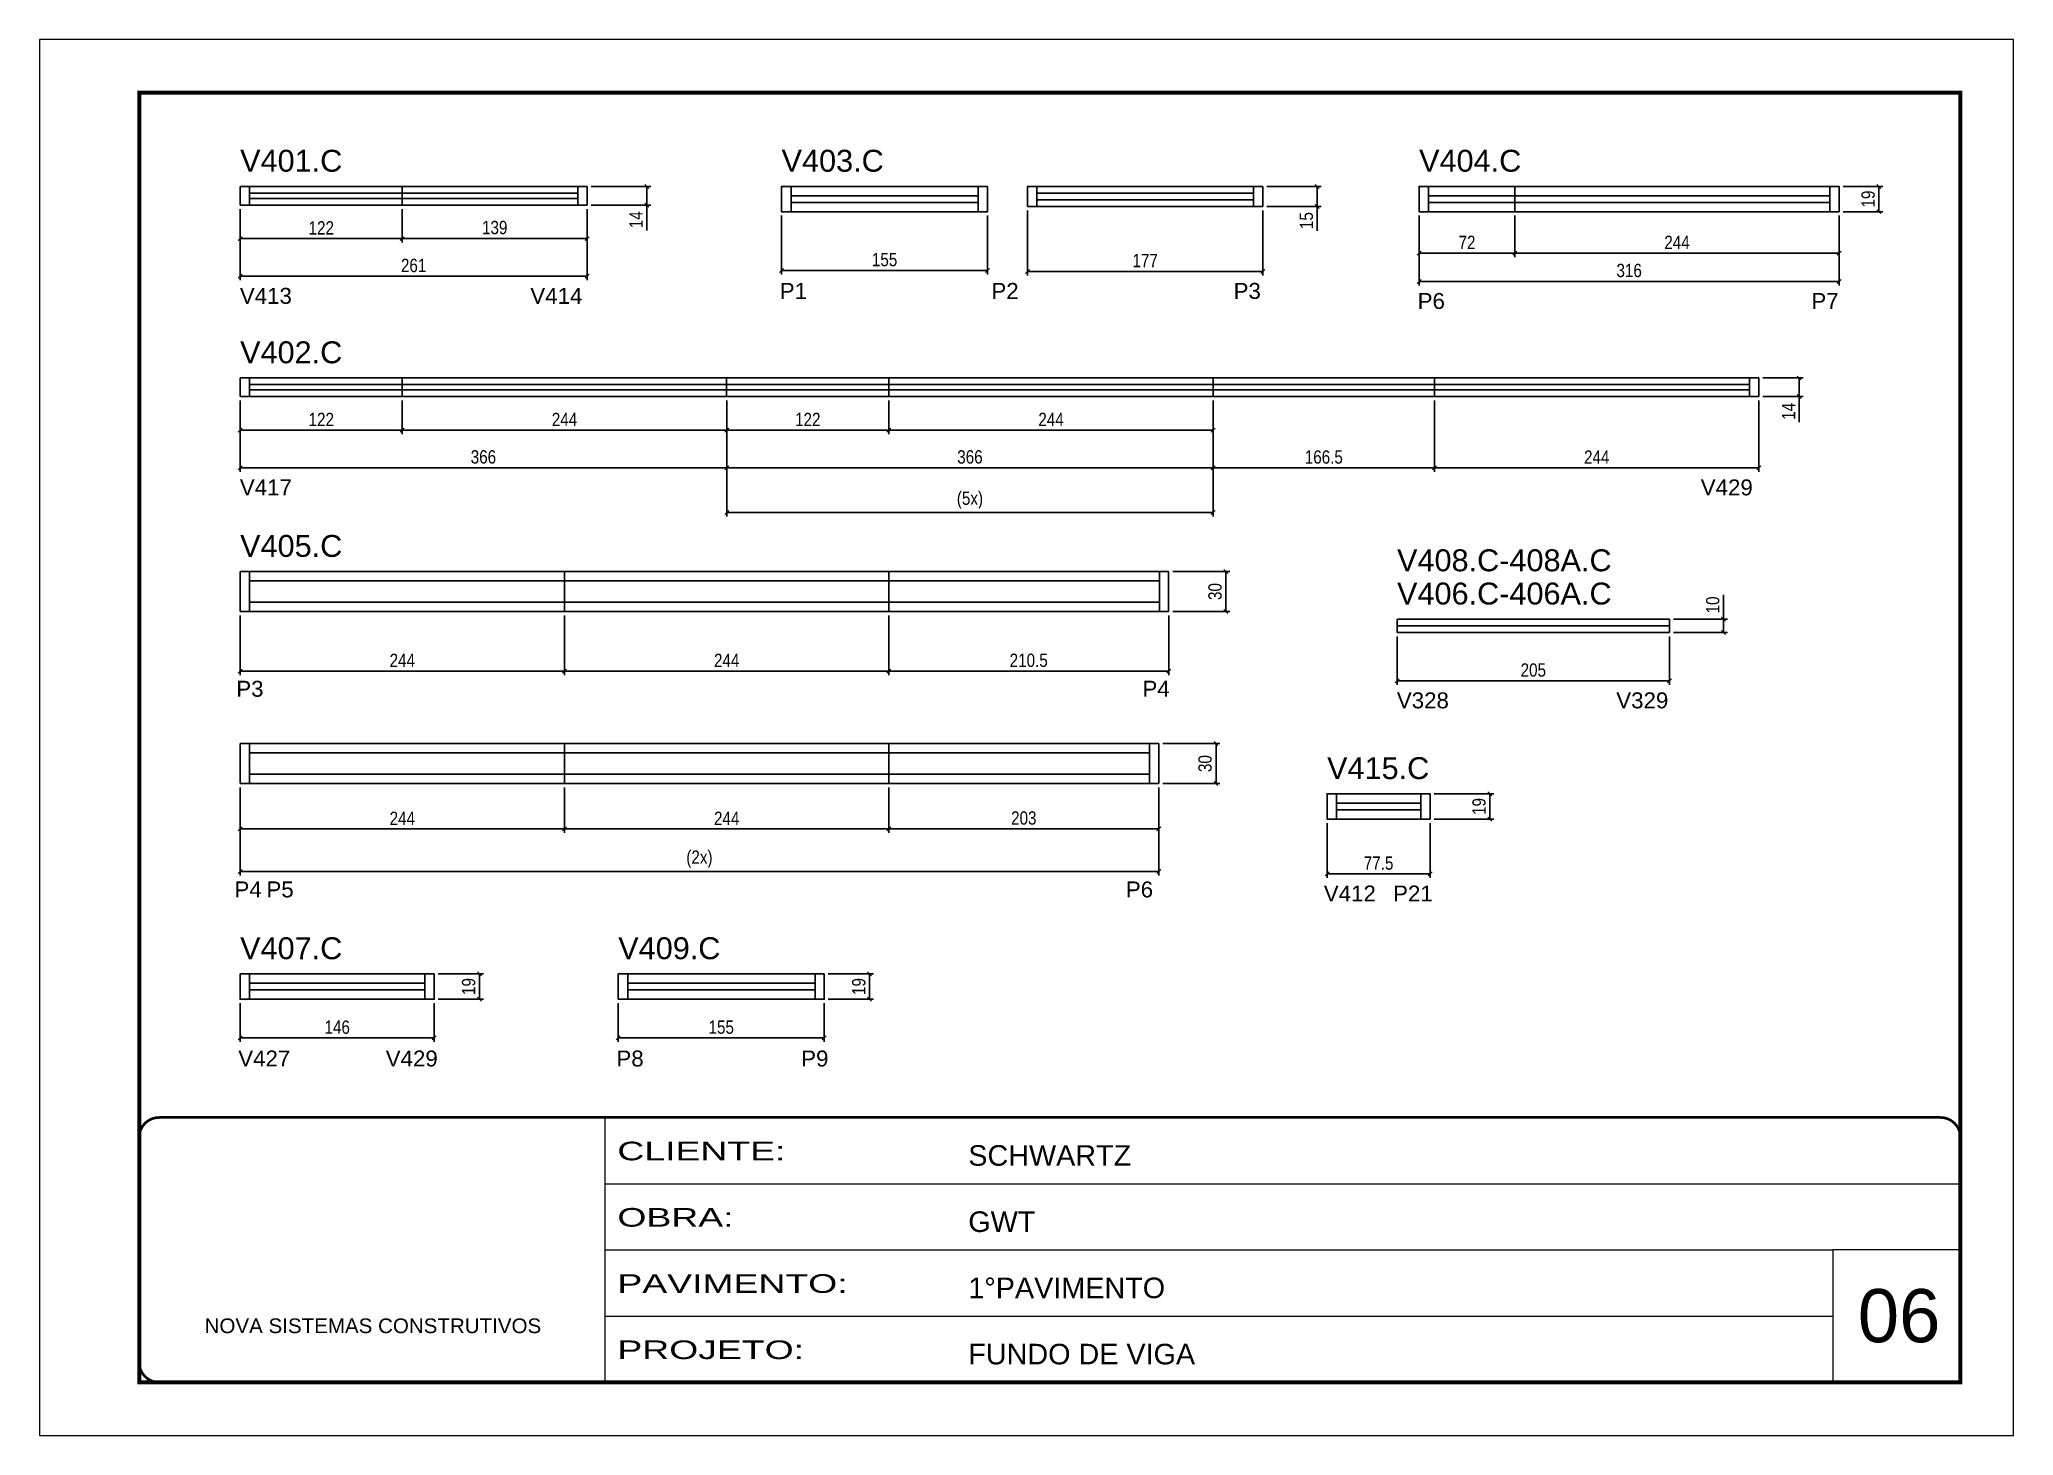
# Model space of a CAD drawing. Extents: x 3245 to 12416, y 917 to 10295.
# Drawn here: x 4844 to 6329, y 7809 to 8859 of the extents above; entities that cross this region are included whole.
import ezdxf

# ---------------------------------------------------------------- set-up
doc = ezdxf.new("R2010")
doc.units = 0
doc.linetypes.add('CONTINUO', pattern=[0])
doc.linetypes.add('DASHED', pattern=[0.75, 0.5, -0.25])
for name, color, linetype in [('5', 5, 'Continuous'), ('COTA', 241, 'Continuous'), ('NOMENCLATURA', 7, 'Continuous'), ('Painéis', 200, 'Continuous'), ('SARR_2.2x20', 80, 'Continuous'), ('SARR_2.2x7', 40, 'Continuous'), ('SARR_EDITAR', 141, 'Continuous')]:
    doc.layers.add(name, color=color, linetype=linetype)
for name, color, linetype, lineweight in [('CARIMBO', 255, 'Continuous', 9), ('Folhas', 255, 'Continuous', 9), ('SARRAFO DE PRESSAO', 251, 'DASHED', 9)]:
    doc.layers.add(name, color=color, linetype=linetype, lineweight=lineweight)
doc.styles.add('ARIAL', font='arial.ttf')
doc.styles.add('COTA TECNICA', font='techl___.ttf', dxfattribs={"height": 10})
doc.styles.add('COTA TECNICA-50', font='techl___.ttf', dxfattribs={"height": 10})
doc.styles.get("Standard").update_dxf_attribs({"font": 'arial.ttf'})
doc.styles.add('Tecnologia', font='')
doc.styles.get('Tecnologia').set_extended_font_data('Forgotten Futurist')
doc.dimstyles.new('COTA PAINEL-50', dxfattribs={"dimtxt": 10, "dimasz": 3, "dimexe": 3, "dimexo": 3, "dimgap": 3, "dimtad": 1, "dimdec": 1, "dimzin": 12, "dimdsep": 46, "dimtxsty": 'COTA TECNICA-50', "dimblk1": 'OBLIQUE', "dimblk2": 'OBLIQUE', "dimsah": 1, "dimcen": 0.9, "dimclrd": 4, "dimclre": 4, "dimclrt": 240, "dimadec": 1, "dimazin": 3, "dimtfac": 1, "dimtdec": 1, "dimtmove": 0, "dimatfit": 3, "dimfxl": 1, "dimtolj": 1, "dimtzin": 12, "dimarcsym": 0})
doc.dimstyles.new('PAINEL', dxfattribs={"dimtxt": 10, "dimasz": 3, "dimexe": 3, "dimexo": 3, "dimgap": 3, "dimtad": 1, "dimdec": 1, "dimzin": 12, "dimdsep": 46, "dimtxsty": 'COTA TECNICA', "dimblk1": 'OBLIQUE', "dimblk2": 'OBLIQUE', "dimsah": 1, "dimcen": 0.9, "dimclrd": 4, "dimclre": 4, "dimclrt": 240, "dimadec": 1, "dimazin": 3, "dimtfac": 1, "dimtdec": 1, "dimtmove": 0, "dimatfit": 3, "dimfxl": 1, "dimtolj": 1, "dimtzin": 12, "dimarcsym": 0})

msp = doc.modelspace()

# ---------------------------------------------------------------- texts
at = {"layer": '5', "linetype": 'Continuous'}
for s, rotation, p in [('P1', 0.00004, (5400.71, 8663.59)), ('P2', 0.00004, (5559.95, 8663.59)), ('P3', 0.00004, (5742.15, 8663.59)), ('V413', 359.99996, (4994.58, 8659.88)), ('V414', 359.99996, (5213.11, 8659.88)), ('P6', 359.99996, (5880.6, 8656.02)), ('P7', 359.99996, (6176.76, 8656.02)), ('V417', 359.99996, (4994.58, 8515.82)), ('V429', 359.99996, (6093.56, 8515.82)), ('P3', 359.99996, (4991.9, 8364.37)), ('P4', 359.99996, (5673.56, 8364.37)), ('V328', 359.99996, (5864.95, 8355.64)), ('V329', 359.99996, (6030.02, 8355.64)), ('P4', 0.00004, (4990.52, 8213.43)), ('P5', 0.00004, (5014.57, 8213.43)), ('P6', 0.00004, (5661.09, 8213.43)), ('V412', 359.99996, (5810, 8210.36)), ('P21', 359.99996, (5862.11, 8210.36)), ('V427', 0.00004, (4993.38, 8086.27)), ('V429', 0.00004, (5104.31, 8086.27)), ('P8', 0.00004, (5277.85, 8086.27)), ('P9', 0.00004, (5416.85, 8086.27))]:
    msp.add_text(s, height=12, rotation=rotation, dxfattribs=at).set_placement(p)
at = {"layer": 'CARIMBO', "style": 'ARIAL'}
msp.add_text('06', height=40, dxfattribs=at).set_placement((6211.7, 7878.85))
at = {"layer": 'NOMENCLATURA', "linetype": 'Continuous'}
for s, p in [('V401.C', (4994.77, 8759.24)), ('V403.C', (5402.1, 8759.24)), ('V404.C', (5881.68, 8759.24)), ('V402.C', (4994.77, 8615.18)), ('V405.C', (4994.77, 8469.56)), ('V408.C-408A.C', (5865.09, 8458.73)), ('V406.C-406A.C', (5865.09, 8433.73)), ('V415.C', (5812.46, 8302.41)), ('V407.C', (4994.77, 8166.95)), ('V409.C', (5279.23, 8166.95))]:
    msp.add_text(s, height=16.5, dxfattribs=at).set_placement(p)

# ---------------------------------------------------------------- blocks, each defined once
blk = doc.blocks.new('9999999999')
at = {"color": 30, "linetype": 'CONTINUO'}
for p, q in [((98564.6, 34230.2), (98564.6, 34429.4)), ((98564.6, 34379.6), (99584, 34379.6)), ((98564.6, 34329.8), (99488, 34329.8)), ((99584, 34329.8), (99488, 34329.8)), ((99488, 34329.8), (99488, 34230.2)), ((98564.6, 34280), (99488, 34280))]:
    blk.add_line(p, q, dxfattribs=at)
at = {"color": 30, "linetype": 'CONTINUO', "const_width": 2}
blk.add_lwpolyline([(99584, 34230.2), (99584, 34414.4, 0.414214), (99569, 34429.4), (98229, 34429.4, 0.414214), (98214, 34414.4), (98214, 34245.2, 0.414214), (98229, 34230.2), (99584, 34230.2)], format="xyb", dxfattribs=at)
at = {"layer": 'Folhas'}
blk.add_lwpolyline([(98139, 34190.2), (99624, 34190.2), (99624, 35240.2), (98139, 35240.2)], close=True, dxfattribs=at)
at = {"layer": 'Folhas', "color": 30, "const_width": 3}
blk.add_lwpolyline([(98214, 34230.2), (99584, 34230.2), (99584, 35200.2), (98214, 35200.2)], close=True, dxfattribs=at)
at = {"color": 7, "linetype": 'Continuous', "ltscale": 5, "style": 'ARIAL'}
for s, height, p in [('SCHWARTZ', 15.48, (98837.7, 34393.1)), ('GWT', 15.48, (98837.7, 34343.3)), ('1°PAVIMENTO', 15.483, (98837.7, 34293.5)), ('NOVA SISTEMAS CONSTRUTIVOS', 11.059, (98263.2, 34267.2)), ('FUNDO DE VIGA', 15.483, (98837.7, 34243.7))]:
    blk.add_text(s, height=height, dxfattribs=at).set_placement(p)
at = {"layer": 'Folhas', "color": 7, "style": 'Tecnologia', "width": 1.5}
for s, p in [('CLIENTE:', (98573.7, 34397.2)), ('OBRA:', (98573.7, 34347.3)), ('PAVIMENTO:', (98573.7, 34297.5)), ('PROJETO:', (98573.7, 34247.7))]:
    blk.add_text(s, height=14, dxfattribs=at).set_placement(p)
blk = doc.blocks.new('_Oblique')
at = {"color": 0, "linetype": 'ByBlock', "lineweight": -2}
blk.add_line((-0.5, -0.5), (0.5, 0.5), dxfattribs=at)
blk = doc.blocks.new('*D239')
at = {"layer": 'COTA', "color": 4, "linetype": 'ByBlock', "lineweight": -2, "transparency": 16777216}
for p, q in [((4994.8, 8731.2), (4994.8, 8677.6)), ((5255.8, 8731.2), (5255.8, 8677.6)), ((5255.8, 8680.6), (4994.8, 8680.6))]:
    blk.add_line(p, q, dxfattribs=at)
at = {"layer": 'Defpoints', "color": 0, "linetype": 'ByBlock', "transparency": 16777216}
for p in [(4994.8, 8734.2), (5255.8, 8734.2), (4994.8, 8680.6)]:
    blk.add_point(p, dxfattribs=at)
at = {"layer": 'COTA', "color": 4, "linetype": 'ByBlock', "lineweight": -2, "transparency": 16777216, "xscale": 3, "yscale": 3, "zscale": 3, "rotation": 180}
blk.add_blockref('_Oblique', (4994.8, 8680.6), dxfattribs=at)
at = {"layer": 'COTA', "color": 4, "linetype": 'ByBlock', "lineweight": -2, "transparency": 16777216, "xscale": 3, "yscale": 3, "zscale": 3}
blk.add_blockref('_Oblique', (5255.8, 8680.6), dxfattribs=at)
at = {"layer": 'COTA', "color": 240, "linetype": 'ByBlock', "transparency": 16777216, "insert": (5125.3, 8688.7), "char_height": 10, "attachment_point": 5, "style": 'COTA TECNICA-50'}
blk.add_mtext('\\A1;261', dxfattribs=at)
blk = doc.blocks.new('*D238')
at = {"layer": 'COTA', "color": 4, "linetype": 'ByBlock', "lineweight": -2, "transparency": 16777216}
for p, q in [((5258.8, 8748.2), (5303.7, 8748.2)), ((5300.7, 8748.2), (5300.7, 8734.2)), ((5258.8, 8734.2), (5303.7, 8734.2)), ((5300.7, 8734.2), (5300.7, 8715))]:
    blk.add_line(p, q, dxfattribs=at)
at = {"layer": 'Defpoints', "color": 0, "linetype": 'ByBlock', "transparency": 16777216}
for p in [(5255.8, 8748.2), (5255.8, 8734.2), (5300.7, 8734.2)]:
    blk.add_point(p, dxfattribs=at)
at = {"layer": 'COTA', "color": 4, "linetype": 'ByBlock', "lineweight": -2, "transparency": 16777216, "xscale": 3, "yscale": 3, "zscale": 3}
for p, rotation in [((5300.7, 8748.2), 90), ((5300.7, 8734.2), 270)]:
    blk.add_blockref('_Oblique', p, dxfattribs=dict(at, rotation=rotation))
at = {"layer": 'COTA', "color": 240, "linetype": 'ByBlock', "transparency": 16777216, "insert": (5292.6, 8723.1), "char_height": 10, "attachment_point": 5, "rotation": 90, "style": 'COTA TECNICA-50'}
blk.add_mtext('\\A1;14', dxfattribs=at)
blk = doc.blocks.new('*D240')
at = {"color": 4, "lineweight": -2, "transparency": 16777216}
for p, q in [((4994.8, 8731.2), (4994.8, 8705.9)), ((5116.8, 8731.2), (5116.8, 8705.9)), ((4994.8, 8708.9), (5116.8, 8708.9))]:
    blk.add_line(p, q, dxfattribs=at)
at = {"layer": 'Defpoints', "color": 0, "transparency": 16777216}
for p in [(4994.8, 8734.2), (5116.8, 8734.2), (5116.8, 8708.9)]:
    blk.add_point(p, dxfattribs=at)
at = {"color": 4, "lineweight": -2, "transparency": 16777216, "xscale": 3, "yscale": 3, "zscale": 3, "rotation": 180}
blk.add_blockref('_Oblique', (4994.8, 8708.9), dxfattribs=at)
at = {"color": 4, "lineweight": -2, "transparency": 16777216, "xscale": 3, "yscale": 3, "zscale": 3}
blk.add_blockref('_Oblique', (5116.8, 8708.9), dxfattribs=at)
at = {"color": 240, "transparency": 16777216, "insert": (5055.8, 8717), "char_height": 10, "attachment_point": 5, "style": 'COTA TECNICA'}
blk.add_mtext('\\A1;122', dxfattribs=at)
blk = doc.blocks.new('*D241')
at = {"color": 4, "lineweight": -2, "transparency": 16777216}
for p, q in [((5116.8, 8731.2), (5116.8, 8705.9)), ((5255.8, 8731.2), (5255.8, 8705.9)), ((5116.8, 8708.9), (5255.8, 8708.9))]:
    blk.add_line(p, q, dxfattribs=at)
at = {"layer": 'Defpoints', "color": 0, "transparency": 16777216}
for p in [(5116.8, 8734.2), (5255.8, 8734.2), (5255.8, 8708.9)]:
    blk.add_point(p, dxfattribs=at)
at = {"color": 4, "lineweight": -2, "transparency": 16777216, "xscale": 3, "yscale": 3, "zscale": 3, "rotation": 180}
blk.add_blockref('_Oblique', (5116.8, 8708.9), dxfattribs=at)
at = {"color": 4, "lineweight": -2, "transparency": 16777216, "xscale": 3, "yscale": 3, "zscale": 3}
blk.add_blockref('_Oblique', (5255.8, 8708.9), dxfattribs=at)
at = {"color": 240, "transparency": 16777216, "insert": (5186.3, 8717.2), "char_height": 10, "attachment_point": 5, "style": 'COTA TECNICA'}
blk.add_mtext('\\A1;139', dxfattribs=at)
blk = doc.blocks.new('*D242')
at = {"layer": 'COTA', "color": 4, "linetype": 'ByBlock', "lineweight": -2, "transparency": 16777216}
for p, q in [((4994.8, 8587.1), (4994.8, 8533.5)), ((5360.8, 8587.1), (5360.8, 8533.5)), ((5360.8, 8536.5), (4994.8, 8536.5))]:
    blk.add_line(p, q, dxfattribs=at)
at = {"layer": 'Defpoints', "color": 0, "linetype": 'ByBlock', "transparency": 16777216}
for p in [(4994.8, 8590.1), (5360.8, 8590.1), (4994.8, 8536.5)]:
    blk.add_point(p, dxfattribs=at)
at = {"layer": 'COTA', "color": 4, "linetype": 'ByBlock', "lineweight": -2, "transparency": 16777216, "xscale": 3, "yscale": 3, "zscale": 3, "rotation": 180}
blk.add_blockref('_Oblique', (4994.8, 8536.5), dxfattribs=at)
at = {"layer": 'COTA', "color": 4, "linetype": 'ByBlock', "lineweight": -2, "transparency": 16777216, "xscale": 3, "yscale": 3, "zscale": 3}
blk.add_blockref('_Oblique', (5360.8, 8536.5), dxfattribs=at)
at = {"layer": 'COTA', "color": 240, "linetype": 'ByBlock', "transparency": 16777216, "insert": (5177.8, 8544.7), "char_height": 10, "attachment_point": 5, "style": 'COTA TECNICA-50'}
blk.add_mtext('\\A1;366', dxfattribs=at)
blk = doc.blocks.new('*D243')
at = {"color": 4, "lineweight": -2, "transparency": 16777216}
for p, q in [((4994.8, 8587.1), (4994.8, 8561.9)), ((5116.8, 8587.1), (5116.8, 8561.9)), ((4994.8, 8564.9), (5116.8, 8564.9))]:
    blk.add_line(p, q, dxfattribs=at)
at = {"layer": 'Defpoints', "color": 0, "transparency": 16777216}
for p in [(4994.8, 8590.1), (5116.8, 8590.1), (5116.8, 8564.9)]:
    blk.add_point(p, dxfattribs=at)
at = {"color": 4, "lineweight": -2, "transparency": 16777216, "xscale": 3, "yscale": 3, "zscale": 3, "rotation": 180}
blk.add_blockref('_Oblique', (4994.8, 8564.9), dxfattribs=at)
at = {"color": 4, "lineweight": -2, "transparency": 16777216, "xscale": 3, "yscale": 3, "zscale": 3}
blk.add_blockref('_Oblique', (5116.8, 8564.9), dxfattribs=at)
at = {"color": 240, "transparency": 16777216, "insert": (5055.8, 8572.9), "char_height": 10, "attachment_point": 5, "style": 'COTA TECNICA'}
blk.add_mtext('\\A1;122', dxfattribs=at)
blk = doc.blocks.new('*D244')
at = {"color": 4, "lineweight": -2, "transparency": 16777216}
for p, q in [((5116.8, 8587.1), (5116.8, 8561.9)), ((5360.8, 8587.1), (5360.8, 8561.9)), ((5116.8, 8564.9), (5360.8, 8564.9))]:
    blk.add_line(p, q, dxfattribs=at)
at = {"layer": 'Defpoints', "color": 0, "transparency": 16777216}
for p in [(5116.8, 8590.1), (5360.8, 8590.1), (5360.8, 8564.9)]:
    blk.add_point(p, dxfattribs=at)
at = {"color": 4, "lineweight": -2, "transparency": 16777216, "xscale": 3, "yscale": 3, "zscale": 3, "rotation": 180}
blk.add_blockref('_Oblique', (5116.8, 8564.9), dxfattribs=at)
at = {"color": 4, "lineweight": -2, "transparency": 16777216, "xscale": 3, "yscale": 3, "zscale": 3}
blk.add_blockref('_Oblique', (5360.8, 8564.9), dxfattribs=at)
at = {"color": 240, "transparency": 16777216, "insert": (5238.8, 8572.9), "char_height": 10, "attachment_point": 5, "style": 'COTA TECNICA'}
blk.add_mtext('\\A1;244', dxfattribs=at)
blk = doc.blocks.new('*D245')
at = {"layer": 'COTA', "color": 4, "linetype": 'ByBlock', "lineweight": -2, "transparency": 16777216}
for p, q in [((5360.8, 8587.1), (5360.8, 8533.5)), ((5726.8, 8587.1), (5726.8, 8533.5)), ((5726.8, 8536.5), (5360.8, 8536.5))]:
    blk.add_line(p, q, dxfattribs=at)
at = {"layer": 'Defpoints', "color": 0, "linetype": 'ByBlock', "transparency": 16777216}
for p in [(5360.8, 8590.1), (5726.8, 8590.1), (5360.8, 8536.5)]:
    blk.add_point(p, dxfattribs=at)
at = {"layer": 'COTA', "color": 4, "linetype": 'ByBlock', "lineweight": -2, "transparency": 16777216, "xscale": 3, "yscale": 3, "zscale": 3, "rotation": 180}
blk.add_blockref('_Oblique', (5360.8, 8536.5), dxfattribs=at)
at = {"layer": 'COTA', "color": 4, "linetype": 'ByBlock', "lineweight": -2, "transparency": 16777216, "xscale": 3, "yscale": 3, "zscale": 3}
blk.add_blockref('_Oblique', (5726.8, 8536.5), dxfattribs=at)
at = {"layer": 'COTA', "color": 240, "linetype": 'ByBlock', "transparency": 16777216, "insert": (5543.8, 8544.7), "char_height": 10, "attachment_point": 5, "style": 'COTA TECNICA-50'}
blk.add_mtext('\\A1;366', dxfattribs=at)
blk = doc.blocks.new('*D246')
at = {"color": 4, "lineweight": -2, "transparency": 16777216}
for p, q in [((5360.8, 8587.1), (5360.8, 8561.9)), ((5482.8, 8587.1), (5482.8, 8561.9)), ((5360.8, 8564.9), (5482.8, 8564.9))]:
    blk.add_line(p, q, dxfattribs=at)
at = {"layer": 'Defpoints', "color": 0, "transparency": 16777216}
for p in [(5360.8, 8590.1), (5482.8, 8590.1), (5482.8, 8564.9)]:
    blk.add_point(p, dxfattribs=at)
at = {"color": 4, "lineweight": -2, "transparency": 16777216, "xscale": 3, "yscale": 3, "zscale": 3, "rotation": 180}
blk.add_blockref('_Oblique', (5360.8, 8564.9), dxfattribs=at)
at = {"color": 4, "lineweight": -2, "transparency": 16777216, "xscale": 3, "yscale": 3, "zscale": 3}
blk.add_blockref('_Oblique', (5482.8, 8564.9), dxfattribs=at)
at = {"color": 240, "transparency": 16777216, "insert": (5421.8, 8572.9), "char_height": 10, "attachment_point": 5, "style": 'COTA TECNICA'}
blk.add_mtext('\\A1;122', dxfattribs=at)
blk = doc.blocks.new('*D247')
at = {"color": 4, "lineweight": -2, "transparency": 16777216}
for p, q in [((5482.8, 8587.1), (5482.8, 8561.9)), ((5726.8, 8587.1), (5726.8, 8561.9)), ((5482.8, 8564.9), (5726.8, 8564.9))]:
    blk.add_line(p, q, dxfattribs=at)
at = {"layer": 'Defpoints', "color": 0, "transparency": 16777216}
for p in [(5482.8, 8590.1), (5726.8, 8590.1), (5726.8, 8564.9)]:
    blk.add_point(p, dxfattribs=at)
at = {"color": 4, "lineweight": -2, "transparency": 16777216, "xscale": 3, "yscale": 3, "zscale": 3, "rotation": 180}
blk.add_blockref('_Oblique', (5482.8, 8564.9), dxfattribs=at)
at = {"color": 4, "lineweight": -2, "transparency": 16777216, "xscale": 3, "yscale": 3, "zscale": 3}
blk.add_blockref('_Oblique', (5726.8, 8564.9), dxfattribs=at)
at = {"color": 240, "transparency": 16777216, "insert": (5604.8, 8572.9), "char_height": 10, "attachment_point": 5, "style": 'COTA TECNICA'}
blk.add_mtext('\\A1;244', dxfattribs=at)
blk = doc.blocks.new('*D248')
at = {"color": 4, "lineweight": -2, "transparency": 16777216}
for p, q in [((5726.8, 8587.1), (5726.8, 8533.5)), ((5893.3, 8587.1), (5893.3, 8533.5)), ((5726.8, 8536.5), (5893.3, 8536.5))]:
    blk.add_line(p, q, dxfattribs=at)
at = {"layer": 'Defpoints', "color": 0, "transparency": 16777216}
for p in [(5726.8, 8590.1), (5893.3, 8590.1), (5893.3, 8536.5)]:
    blk.add_point(p, dxfattribs=at)
at = {"color": 4, "lineweight": -2, "transparency": 16777216, "xscale": 3, "yscale": 3, "zscale": 3, "rotation": 180}
blk.add_blockref('_Oblique', (5726.8, 8536.5), dxfattribs=at)
at = {"color": 4, "lineweight": -2, "transparency": 16777216, "xscale": 3, "yscale": 3, "zscale": 3}
blk.add_blockref('_Oblique', (5893.3, 8536.5), dxfattribs=at)
at = {"color": 240, "transparency": 16777216, "insert": (5810, 8544.6), "char_height": 10, "attachment_point": 5, "style": 'COTA TECNICA'}
blk.add_mtext('\\A1;166.5', dxfattribs=at)
blk = doc.blocks.new('*D249')
at = {"color": 4, "lineweight": -2, "transparency": 16777216}
for p, q in [((5893.3, 8587.1), (5893.3, 8533.5)), ((6137.3, 8587.1), (6137.3, 8533.5)), ((5893.3, 8536.5), (6137.3, 8536.5))]:
    blk.add_line(p, q, dxfattribs=at)
at = {"layer": 'Defpoints', "color": 0, "transparency": 16777216}
for p in [(5893.3, 8590.1), (6137.3, 8590.1), (6137.3, 8536.5)]:
    blk.add_point(p, dxfattribs=at)
at = {"color": 4, "lineweight": -2, "transparency": 16777216, "xscale": 3, "yscale": 3, "zscale": 3, "rotation": 180}
blk.add_blockref('_Oblique', (5893.3, 8536.5), dxfattribs=at)
at = {"color": 4, "lineweight": -2, "transparency": 16777216, "xscale": 3, "yscale": 3, "zscale": 3}
blk.add_blockref('_Oblique', (6137.3, 8536.5), dxfattribs=at)
at = {"color": 240, "transparency": 16777216, "insert": (6015.3, 8544.6), "char_height": 10, "attachment_point": 5, "style": 'COTA TECNICA'}
blk.add_mtext('\\A1;244', dxfattribs=at)
blk = doc.blocks.new('*D250')
at = {"color": 4, "lineweight": -2, "transparency": 16777216}
for p, q in [((6140.3, 8604.1), (6170.7, 8604.1)), ((6167.7, 8604.1), (6167.7, 8590.1)), ((6140.3, 8590.1), (6170.7, 8590.1)), ((6167.7, 8590.1), (6167.7, 8571))]:
    blk.add_line(p, q, dxfattribs=at)
at = {"layer": 'Defpoints', "color": 0, "transparency": 16777216}
for p in [(6137.3, 8604.1), (6137.3, 8590.1), (6167.7, 8590.1)]:
    blk.add_point(p, dxfattribs=at)
at = {"color": 4, "lineweight": -2, "transparency": 16777216, "xscale": 3, "yscale": 3, "zscale": 3}
for p, rotation in [((6167.7, 8604.1), 90), ((6167.7, 8590.1), 270)]:
    blk.add_blockref('_Oblique', p, dxfattribs=dict(at, rotation=rotation))
at = {"color": 240, "transparency": 16777216, "insert": (6159.6, 8579), "char_height": 10, "attachment_point": 5, "rotation": 90, "style": 'COTA TECNICA'}
blk.add_mtext('\\A1;14', dxfattribs=at)
blk = doc.blocks.new('*D251')
at = {"color": 4, "lineweight": -2, "transparency": 16777216}
for p, q in [((5360.8, 8587.1), (5360.8, 8500)), ((5726.8, 8587.1), (5726.8, 8500)), ((5726.8, 8503), (5360.8, 8503))]:
    blk.add_line(p, q, dxfattribs=at)
at = {"layer": 'Defpoints', "color": 0, "transparency": 16777216}
for p in [(5360.8, 8590.1), (5726.8, 8590.1), (5360.8, 8503)]:
    blk.add_point(p, dxfattribs=at)
at = {"color": 4, "lineweight": -2, "transparency": 16777216, "xscale": 3, "yscale": 3, "zscale": 3, "rotation": 180}
blk.add_blockref('_Oblique', (5360.8, 8503), dxfattribs=at)
at = {"color": 4, "lineweight": -2, "transparency": 16777216, "xscale": 3, "yscale": 3, "zscale": 3}
blk.add_blockref('_Oblique', (5726.8, 8503), dxfattribs=at)
at = {"color": 240, "transparency": 16777216, "insert": (5543.8, 8512.2), "char_height": 10, "attachment_point": 5, "style": 'COTA TECNICA'}
blk.add_mtext('\\A1;(5x)', dxfattribs=at)
blk = doc.blocks.new('*D252')
at = {"layer": 'COTA', "color": 4, "linetype": 'ByBlock', "lineweight": -2, "transparency": 16777216}
for p, q in [((5402.1, 8726.2), (5402.1, 8682)), ((5557.1, 8726.2), (5557.1, 8682)), ((5402.1, 8685), (5557.1, 8685))]:
    blk.add_line(p, q, dxfattribs=at)
at = {"layer": 'Defpoints', "color": 0, "linetype": 'ByBlock', "transparency": 16777216}
for p in [(5402.1, 8729.2), (5557.1, 8729.2), (5557.1, 8685)]:
    blk.add_point(p, dxfattribs=at)
at = {"layer": 'COTA', "color": 4, "linetype": 'ByBlock', "lineweight": -2, "transparency": 16777216, "xscale": 3, "yscale": 3, "zscale": 3, "rotation": 180}
blk.add_blockref('_Oblique', (5402.1, 8685), dxfattribs=at)
at = {"layer": 'COTA', "color": 4, "linetype": 'ByBlock', "lineweight": -2, "transparency": 16777216, "xscale": 3, "yscale": 3, "zscale": 3}
blk.add_blockref('_Oblique', (5557.1, 8685), dxfattribs=at)
at = {"layer": 'COTA', "color": 240, "linetype": 'ByBlock', "transparency": 16777216, "insert": (5479.6, 8693.1), "char_height": 10, "attachment_point": 5, "style": 'COTA TECNICA-50'}
blk.add_mtext('\\A1;155', dxfattribs=at)
blk = doc.blocks.new('*D253')
at = {"layer": 'COTA', "color": 4, "linetype": 'ByBlock', "lineweight": -2, "transparency": 16777216}
for p, q in [((5587.1, 8730.2), (5587.1, 8681.3)), ((5764.1, 8730.2), (5764.1, 8681.3)), ((5764.1, 8684.3), (5587.1, 8684.3))]:
    blk.add_line(p, q, dxfattribs=at)
at = {"layer": 'Defpoints', "color": 0, "linetype": 'ByBlock', "transparency": 16777216}
for p in [(5587.1, 8733.2), (5764.1, 8733.2), (5587.1, 8684.3)]:
    blk.add_point(p, dxfattribs=at)
at = {"layer": 'COTA', "color": 4, "linetype": 'ByBlock', "lineweight": -2, "transparency": 16777216, "xscale": 3, "yscale": 3, "zscale": 3, "rotation": 180}
blk.add_blockref('_Oblique', (5587.1, 8684.3), dxfattribs=at)
at = {"layer": 'COTA', "color": 4, "linetype": 'ByBlock', "lineweight": -2, "transparency": 16777216, "xscale": 3, "yscale": 3, "zscale": 3}
blk.add_blockref('_Oblique', (5764.1, 8684.3), dxfattribs=at)
at = {"layer": 'COTA', "color": 240, "linetype": 'ByBlock', "transparency": 16777216, "insert": (5675.6, 8692.4), "char_height": 10, "attachment_point": 5, "style": 'COTA TECNICA-50'}
blk.add_mtext('\\A1;177', dxfattribs=at)
blk = doc.blocks.new('*D254')
at = {"layer": 'COTA', "color": 4, "linetype": 'ByBlock', "lineweight": -2, "transparency": 16777216}
for p, q in [((5767.1, 8748.2), (5808, 8748.2)), ((5805, 8748.2), (5805, 8733.2)), ((5767.1, 8733.2), (5808, 8733.2)), ((5805, 8733.2), (5805, 8714.8))]:
    blk.add_line(p, q, dxfattribs=at)
at = {"layer": 'Defpoints', "color": 0, "linetype": 'ByBlock', "transparency": 16777216}
for p in [(5764.1, 8748.2), (5764.1, 8733.2), (5805, 8733.2)]:
    blk.add_point(p, dxfattribs=at)
at = {"layer": 'COTA', "color": 4, "linetype": 'ByBlock', "lineweight": -2, "transparency": 16777216, "xscale": 3, "yscale": 3, "zscale": 3}
for p, rotation in [((5805, 8748.2), 90), ((5805, 8733.2), 270)]:
    blk.add_blockref('_Oblique', p, dxfattribs=dict(at, rotation=rotation))
at = {"layer": 'COTA', "color": 240, "linetype": 'ByBlock', "transparency": 16777216, "insert": (5796.9, 8722.5), "char_height": 10, "attachment_point": 5, "rotation": 90, "style": 'COTA TECNICA-50'}
blk.add_mtext('\\A1;15', dxfattribs=at)
blk = doc.blocks.new('*D255')
at = {"layer": 'COTA', "color": 4, "linetype": 'ByBlock', "lineweight": -2, "transparency": 16777216}
for p, q in [((5881.7, 8726.2), (5881.7, 8673.7)), ((6197.7, 8726.2), (6197.7, 8673.7)), ((5881.7, 8676.7), (6197.7, 8676.7))]:
    blk.add_line(p, q, dxfattribs=at)
at = {"layer": 'Defpoints', "color": 0, "linetype": 'ByBlock', "transparency": 16777216}
for p in [(5881.7, 8729.2), (6197.7, 8729.2), (6197.7, 8676.7)]:
    blk.add_point(p, dxfattribs=at)
at = {"layer": 'COTA', "color": 4, "linetype": 'ByBlock', "lineweight": -2, "transparency": 16777216, "xscale": 3, "yscale": 3, "zscale": 3, "rotation": 180}
blk.add_blockref('_Oblique', (5881.7, 8676.7), dxfattribs=at)
at = {"layer": 'COTA', "color": 4, "linetype": 'ByBlock', "lineweight": -2, "transparency": 16777216, "xscale": 3, "yscale": 3, "zscale": 3}
blk.add_blockref('_Oblique', (6197.7, 8676.7), dxfattribs=at)
at = {"layer": 'COTA', "color": 240, "linetype": 'ByBlock', "transparency": 16777216, "insert": (6039.7, 8684.9), "char_height": 10, "attachment_point": 5, "style": 'COTA TECNICA-50'}
blk.add_mtext('\\A1;316', dxfattribs=at)
blk = doc.blocks.new('*D256')
at = {"layer": 'COTA', "color": 4, "linetype": 'ByBlock', "lineweight": -2, "transparency": 16777216}
for p, q in [((5881.7, 8726.2), (5881.7, 8695.1)), ((5953.7, 8726.2), (5953.7, 8695.1)), ((5881.7, 8698.1), (5953.7, 8698.1))]:
    blk.add_line(p, q, dxfattribs=at)
at = {"layer": 'Defpoints', "color": 0, "linetype": 'ByBlock', "transparency": 16777216}
for p in [(5881.7, 8729.2), (5953.7, 8729.2), (5953.7, 8698.1)]:
    blk.add_point(p, dxfattribs=at)
at = {"layer": 'COTA', "color": 4, "linetype": 'ByBlock', "lineweight": -2, "transparency": 16777216, "xscale": 3, "yscale": 3, "zscale": 3, "rotation": 180}
blk.add_blockref('_Oblique', (5881.7, 8698.1), dxfattribs=at)
at = {"layer": 'COTA', "color": 4, "linetype": 'ByBlock', "lineweight": -2, "transparency": 16777216, "xscale": 3, "yscale": 3, "zscale": 3}
blk.add_blockref('_Oblique', (5953.7, 8698.1), dxfattribs=at)
at = {"layer": 'COTA', "color": 240, "linetype": 'ByBlock', "transparency": 16777216, "insert": (5917.7, 8706.1), "char_height": 10, "attachment_point": 5, "style": 'COTA TECNICA-50'}
blk.add_mtext('\\A1;72', dxfattribs=at)
blk = doc.blocks.new('*D257')
at = {"layer": 'COTA', "color": 4, "linetype": 'ByBlock', "lineweight": -2, "transparency": 16777216}
for p, q in [((5953.7, 8726.2), (5953.7, 8695.1)), ((6197.7, 8726.2), (6197.7, 8695.1)), ((5953.7, 8698.1), (6197.7, 8698.1))]:
    blk.add_line(p, q, dxfattribs=at)
at = {"layer": 'Defpoints', "color": 0, "linetype": 'ByBlock', "transparency": 16777216}
for p in [(5953.7, 8729.2), (6197.7, 8729.2), (6197.7, 8698.1)]:
    blk.add_point(p, dxfattribs=at)
at = {"layer": 'COTA', "color": 4, "linetype": 'ByBlock', "lineweight": -2, "transparency": 16777216, "xscale": 3, "yscale": 3, "zscale": 3, "rotation": 180}
blk.add_blockref('_Oblique', (5953.7, 8698.1), dxfattribs=at)
at = {"layer": 'COTA', "color": 4, "linetype": 'ByBlock', "lineweight": -2, "transparency": 16777216, "xscale": 3, "yscale": 3, "zscale": 3}
blk.add_blockref('_Oblique', (6197.7, 8698.1), dxfattribs=at)
at = {"layer": 'COTA', "color": 240, "linetype": 'ByBlock', "transparency": 16777216, "insert": (6075.7, 8706.1), "char_height": 10, "attachment_point": 5, "style": 'COTA TECNICA-50'}
blk.add_mtext('\\A1;244', dxfattribs=at)
blk = doc.blocks.new('*D258')
at = {"layer": 'COTA', "color": 4, "linetype": 'ByBlock', "lineweight": -2, "transparency": 16777216}
for p, q in [((6200.7, 8748.2), (6230.6, 8748.2)), ((6227.6, 8729.2), (6227.6, 8748.2)), ((6200.7, 8729.2), (6230.6, 8729.2))]:
    blk.add_line(p, q, dxfattribs=at)
at = {"layer": 'Defpoints', "color": 0, "linetype": 'ByBlock', "transparency": 16777216}
for p in [(6197.7, 8748.2), (6227.6, 8748.2), (6197.7, 8729.2)]:
    blk.add_point(p, dxfattribs=at)
at = {"layer": 'COTA', "color": 4, "linetype": 'ByBlock', "lineweight": -2, "transparency": 16777216, "xscale": 3, "yscale": 3, "zscale": 3}
for p, rotation in [((6227.6, 8748.2), 90), ((6227.6, 8729.2), 270)]:
    blk.add_blockref('_Oblique', p, dxfattribs=dict(at, rotation=rotation))
at = {"layer": 'COTA', "color": 240, "linetype": 'ByBlock', "transparency": 16777216, "insert": (6219.5, 8738.7), "char_height": 10, "attachment_point": 5, "rotation": 90, "style": 'COTA TECNICA-50'}
blk.add_mtext('\\A1;19', dxfattribs=at)
blk = doc.blocks.new('*D259')
at = {"layer": 'COTA', "color": 4, "linetype": 'ByBlock', "lineweight": -2, "transparency": 16777216}
for p, q in [((4994.8, 8425.5), (4994.8, 8380.6)), ((5238.8, 8425.5), (5238.8, 8380.6)), ((5238.8, 8383.6), (4994.8, 8383.6))]:
    blk.add_line(p, q, dxfattribs=at)
at = {"layer": 'Defpoints', "color": 0, "linetype": 'ByBlock', "transparency": 16777216}
for p in [(4994.8, 8428.5), (5238.8, 8428.5), (4994.8, 8383.6)]:
    blk.add_point(p, dxfattribs=at)
at = {"layer": 'COTA', "color": 4, "linetype": 'ByBlock', "lineweight": -2, "transparency": 16777216, "xscale": 3, "yscale": 3, "zscale": 3, "rotation": 180}
blk.add_blockref('_Oblique', (4994.8, 8383.6), dxfattribs=at)
at = {"layer": 'COTA', "color": 4, "linetype": 'ByBlock', "lineweight": -2, "transparency": 16777216, "xscale": 3, "yscale": 3, "zscale": 3}
blk.add_blockref('_Oblique', (5238.8, 8383.6), dxfattribs=at)
at = {"layer": 'COTA', "color": 240, "linetype": 'ByBlock', "transparency": 16777216, "insert": (5116.8, 8391.7), "char_height": 10, "attachment_point": 5, "style": 'COTA TECNICA-50'}
blk.add_mtext('\\A1;244', dxfattribs=at)
blk = doc.blocks.new('*D261')
at = {"layer": 'COTA', "color": 4, "linetype": 'ByBlock', "lineweight": -2, "transparency": 16777216}
for p, q in [((5238.8, 8425.5), (5238.8, 8380.6)), ((5482.8, 8425.5), (5482.8, 8380.6)), ((5238.8, 8383.6), (5482.8, 8383.6))]:
    blk.add_line(p, q, dxfattribs=at)
at = {"layer": 'Defpoints', "color": 0, "linetype": 'ByBlock', "transparency": 16777216}
for p in [(5238.8, 8428.5), (5482.8, 8428.5), (5482.8, 8383.6)]:
    blk.add_point(p, dxfattribs=at)
at = {"layer": 'COTA', "color": 4, "linetype": 'ByBlock', "lineweight": -2, "transparency": 16777216, "xscale": 3, "yscale": 3, "zscale": 3, "rotation": 180}
blk.add_blockref('_Oblique', (5238.8, 8383.6), dxfattribs=at)
at = {"layer": 'COTA', "color": 4, "linetype": 'ByBlock', "lineweight": -2, "transparency": 16777216, "xscale": 3, "yscale": 3, "zscale": 3}
blk.add_blockref('_Oblique', (5482.8, 8383.6), dxfattribs=at)
at = {"layer": 'COTA', "color": 240, "linetype": 'ByBlock', "transparency": 16777216, "insert": (5360.8, 8391.7), "char_height": 10, "attachment_point": 5, "style": 'COTA TECNICA-50'}
blk.add_mtext('\\A1;244', dxfattribs=at)
blk = doc.blocks.new('*D262')
at = {"layer": 'COTA', "color": 4, "linetype": 'ByBlock', "lineweight": -2, "transparency": 16777216}
for p, q in [((5482.8, 8425.5), (5482.8, 8380.6)), ((5693.3, 8425.5), (5693.3, 8380.6)), ((5482.8, 8383.6), (5693.3, 8383.6))]:
    blk.add_line(p, q, dxfattribs=at)
at = {"layer": 'Defpoints', "color": 0, "linetype": 'ByBlock', "transparency": 16777216}
for p in [(5482.8, 8428.5), (5693.3, 8428.5), (5693.3, 8383.6)]:
    blk.add_point(p, dxfattribs=at)
at = {"layer": 'COTA', "color": 4, "linetype": 'ByBlock', "lineweight": -2, "transparency": 16777216, "xscale": 3, "yscale": 3, "zscale": 3, "rotation": 180}
blk.add_blockref('_Oblique', (5482.8, 8383.6), dxfattribs=at)
at = {"layer": 'COTA', "color": 4, "linetype": 'ByBlock', "lineweight": -2, "transparency": 16777216, "xscale": 3, "yscale": 3, "zscale": 3}
blk.add_blockref('_Oblique', (5693.3, 8383.6), dxfattribs=at)
at = {"layer": 'COTA', "color": 240, "linetype": 'ByBlock', "transparency": 16777216, "insert": (5588, 8391.7), "char_height": 10, "attachment_point": 5, "style": 'COTA TECNICA-50'}
blk.add_mtext('\\A1;210.5', dxfattribs=at)
blk = doc.blocks.new('*D263')
at = {"layer": 'COTA', "color": 4, "linetype": 'ByBlock', "lineweight": -2, "transparency": 16777216}
for p, q in [((5696.3, 8458.5), (5739.4, 8458.5)), ((5736.4, 8458.5), (5736.4, 8428.5)), ((5696.3, 8428.5), (5739.4, 8428.5))]:
    blk.add_line(p, q, dxfattribs=at)
at = {"layer": 'Defpoints', "color": 0, "linetype": 'ByBlock', "transparency": 16777216}
for p in [(5693.3, 8458.5), (5693.3, 8428.5), (5736.4, 8428.5)]:
    blk.add_point(p, dxfattribs=at)
at = {"layer": 'COTA', "color": 4, "linetype": 'ByBlock', "lineweight": -2, "transparency": 16777216, "xscale": 3, "yscale": 3, "zscale": 3}
for p, rotation in [((5736.4, 8458.5), 90), ((5736.4, 8428.5), 270)]:
    blk.add_blockref('_Oblique', p, dxfattribs=dict(at, rotation=rotation))
at = {"layer": 'COTA', "color": 240, "linetype": 'ByBlock', "transparency": 16777216, "insert": (5728.2, 8443.5), "char_height": 10, "attachment_point": 5, "rotation": 90, "style": 'COTA TECNICA-50'}
blk.add_mtext('\\A1;30', dxfattribs=at)
blk = doc.blocks.new('*D260')
at = {"layer": 'COTA', "color": 4, "linetype": 'ByBlock', "lineweight": -2, "transparency": 16777216}
for p, q in [((4994.8, 8296.1), (4994.8, 8261.9)), ((5238.8, 8296.1), (5238.8, 8261.9)), ((5238.8, 8264.9), (4994.8, 8264.9))]:
    blk.add_line(p, q, dxfattribs=at)
at = {"layer": 'Defpoints', "color": 0, "linetype": 'ByBlock', "transparency": 16777216}
for p in [(4994.8, 8299.1), (5238.8, 8299.1), (4994.8, 8264.9)]:
    blk.add_point(p, dxfattribs=at)
at = {"layer": 'COTA', "color": 4, "linetype": 'ByBlock', "lineweight": -2, "transparency": 16777216, "xscale": 3, "yscale": 3, "zscale": 3, "rotation": 180}
blk.add_blockref('_Oblique', (4994.8, 8264.9), dxfattribs=at)
at = {"layer": 'COTA', "color": 4, "linetype": 'ByBlock', "lineweight": -2, "transparency": 16777216, "xscale": 3, "yscale": 3, "zscale": 3}
blk.add_blockref('_Oblique', (5238.8, 8264.9), dxfattribs=at)
at = {"layer": 'COTA', "color": 240, "linetype": 'ByBlock', "transparency": 16777216, "insert": (5116.8, 8272.9), "char_height": 10, "attachment_point": 5, "style": 'COTA TECNICA-50'}
blk.add_mtext('\\A1;244', dxfattribs=at)
blk = doc.blocks.new('*D264')
at = {"layer": 'COTA', "color": 4, "linetype": 'ByBlock', "lineweight": -2, "transparency": 16777216}
for p, q in [((5238.8, 8296.1), (5238.8, 8261.9)), ((5482.8, 8296.1), (5482.8, 8261.9)), ((5238.8, 8264.9), (5482.8, 8264.9))]:
    blk.add_line(p, q, dxfattribs=at)
at = {"layer": 'Defpoints', "color": 0, "linetype": 'ByBlock', "transparency": 16777216}
for p in [(5238.8, 8299.1), (5482.8, 8299.1), (5482.8, 8264.9)]:
    blk.add_point(p, dxfattribs=at)
at = {"layer": 'COTA', "color": 4, "linetype": 'ByBlock', "lineweight": -2, "transparency": 16777216, "xscale": 3, "yscale": 3, "zscale": 3, "rotation": 180}
blk.add_blockref('_Oblique', (5238.8, 8264.9), dxfattribs=at)
at = {"layer": 'COTA', "color": 4, "linetype": 'ByBlock', "lineweight": -2, "transparency": 16777216, "xscale": 3, "yscale": 3, "zscale": 3}
blk.add_blockref('_Oblique', (5482.8, 8264.9), dxfattribs=at)
at = {"layer": 'COTA', "color": 240, "linetype": 'ByBlock', "transparency": 16777216, "insert": (5360.8, 8272.9), "char_height": 10, "attachment_point": 5, "style": 'COTA TECNICA-50'}
blk.add_mtext('\\A1;244', dxfattribs=at)
blk = doc.blocks.new('*D265')
at = {"layer": 'COTA', "color": 4, "linetype": 'ByBlock', "lineweight": -2, "transparency": 16777216}
for p, q in [((5482.8, 8296.1), (5482.8, 8261.9)), ((5685.8, 8296.1), (5685.8, 8261.9)), ((5482.8, 8264.9), (5685.8, 8264.9))]:
    blk.add_line(p, q, dxfattribs=at)
at = {"layer": 'Defpoints', "color": 0, "linetype": 'ByBlock', "transparency": 16777216}
for p in [(5482.8, 8299.1), (5685.8, 8299.1), (5685.8, 8264.9)]:
    blk.add_point(p, dxfattribs=at)
at = {"layer": 'COTA', "color": 4, "linetype": 'ByBlock', "lineweight": -2, "transparency": 16777216, "xscale": 3, "yscale": 3, "zscale": 3, "rotation": 180}
blk.add_blockref('_Oblique', (5482.8, 8264.9), dxfattribs=at)
at = {"layer": 'COTA', "color": 4, "linetype": 'ByBlock', "lineweight": -2, "transparency": 16777216, "xscale": 3, "yscale": 3, "zscale": 3}
blk.add_blockref('_Oblique', (5685.8, 8264.9), dxfattribs=at)
at = {"layer": 'COTA', "color": 240, "linetype": 'ByBlock', "transparency": 16777216, "insert": (5584.3, 8273.1), "char_height": 10, "attachment_point": 5, "style": 'COTA TECNICA-50'}
blk.add_mtext('\\A1;203', dxfattribs=at)
blk = doc.blocks.new('*D266')
at = {"layer": 'COTA', "color": 4, "linetype": 'ByBlock', "lineweight": -2, "transparency": 16777216}
for p, q in [((5688.8, 8329.1), (5731.9, 8329.1)), ((5728.9, 8329.1), (5728.9, 8299.1)), ((5688.8, 8299.1), (5731.9, 8299.1))]:
    blk.add_line(p, q, dxfattribs=at)
at = {"layer": 'Defpoints', "color": 0, "linetype": 'ByBlock', "transparency": 16777216}
for p in [(5685.8, 8329.1), (5685.8, 8299.1), (5728.9, 8299.1)]:
    blk.add_point(p, dxfattribs=at)
at = {"layer": 'COTA', "color": 4, "linetype": 'ByBlock', "lineweight": -2, "transparency": 16777216, "xscale": 3, "yscale": 3, "zscale": 3}
for p, rotation in [((5728.9, 8329.1), 90), ((5728.9, 8299.1), 270)]:
    blk.add_blockref('_Oblique', p, dxfattribs=dict(at, rotation=rotation))
at = {"layer": 'COTA', "color": 240, "linetype": 'ByBlock', "transparency": 16777216, "insert": (5720.7, 8314.1), "char_height": 10, "attachment_point": 5, "rotation": 90, "style": 'COTA TECNICA-50'}
blk.add_mtext('\\A1;30', dxfattribs=at)
blk = doc.blocks.new('*D267')
at = {"layer": 'COTA', "color": 4, "linetype": 'ByBlock', "lineweight": -2, "transparency": 16777216}
for p, q in [((4994.8, 8296.1), (4994.8, 8230)), ((5685.8, 8296.1), (5685.8, 8230)), ((4994.8, 8233), (5685.8, 8233))]:
    blk.add_line(p, q, dxfattribs=at)
at = {"layer": 'Defpoints', "color": 0, "linetype": 'ByBlock', "transparency": 16777216}
for p in [(4994.8, 8299.1), (5685.8, 8299.1), (5685.8, 8233)]:
    blk.add_point(p, dxfattribs=at)
at = {"layer": 'COTA', "color": 4, "linetype": 'ByBlock', "lineweight": -2, "transparency": 16777216, "xscale": 3, "yscale": 3, "zscale": 3, "rotation": 180}
blk.add_blockref('_Oblique', (4994.8, 8233), dxfattribs=at)
at = {"layer": 'COTA', "color": 4, "linetype": 'ByBlock', "lineweight": -2, "transparency": 16777216, "xscale": 3, "yscale": 3, "zscale": 3}
blk.add_blockref('_Oblique', (5685.8, 8233), dxfattribs=at)
at = {"layer": 'COTA', "color": 240, "linetype": 'ByBlock', "transparency": 16777216, "insert": (5340.3, 8242.2), "char_height": 10, "attachment_point": 5, "style": 'COTA TECNICA-50'}
blk.add_mtext('\\A1;(2x)', dxfattribs=at)
blk = doc.blocks.new('*D268')
at = {"layer": 'COTA', "color": 4, "linetype": 'ByBlock', "lineweight": -2, "transparency": 16777216}
for p, q in [((5865.1, 8409.7), (5865.1, 8373.3)), ((6070.1, 8409.7), (6070.1, 8373.3)), ((6070.1, 8376.3), (5865.1, 8376.3))]:
    blk.add_line(p, q, dxfattribs=at)
at = {"layer": 'Defpoints', "color": 0, "linetype": 'ByBlock', "transparency": 16777216}
for p in [(5865.1, 8412.7), (6070.1, 8412.7), (5865.1, 8376.3)]:
    blk.add_point(p, dxfattribs=at)
at = {"layer": 'COTA', "color": 4, "linetype": 'ByBlock', "lineweight": -2, "transparency": 16777216, "xscale": 3, "yscale": 3, "zscale": 3, "rotation": 180}
blk.add_blockref('_Oblique', (5865.1, 8376.3), dxfattribs=at)
at = {"layer": 'COTA', "color": 4, "linetype": 'ByBlock', "lineweight": -2, "transparency": 16777216, "xscale": 3, "yscale": 3, "zscale": 3}
blk.add_blockref('_Oblique', (6070.1, 8376.3), dxfattribs=at)
at = {"layer": 'COTA', "color": 240, "linetype": 'ByBlock', "transparency": 16777216, "insert": (5967.6, 8384.4), "char_height": 10, "attachment_point": 5, "style": 'COTA TECNICA-50'}
blk.add_mtext('\\A1;205', dxfattribs=at)
blk = doc.blocks.new('*D269')
at = {"layer": 'COTA', "color": 4, "linetype": 'ByBlock', "lineweight": -2, "transparency": 16777216}
for p, q in [((6110.7, 8422.7), (6110.7, 8441.1)), ((6073.1, 8422.7), (6113.7, 8422.7)), ((6110.7, 8412.7), (6110.7, 8422.7)), ((6073.1, 8412.7), (6113.7, 8412.7))]:
    blk.add_line(p, q, dxfattribs=at)
at = {"layer": 'Defpoints', "color": 0, "linetype": 'ByBlock', "transparency": 16777216}
for p in [(6070.1, 8422.7), (6110.7, 8422.7), (6070.1, 8412.7)]:
    blk.add_point(p, dxfattribs=at)
at = {"layer": 'COTA', "color": 4, "linetype": 'ByBlock', "lineweight": -2, "transparency": 16777216, "xscale": 3, "yscale": 3, "zscale": 3}
for p, rotation in [((6110.7, 8422.7), 90), ((6110.7, 8412.7), 270)]:
    blk.add_blockref('_Oblique', p, dxfattribs=dict(at, rotation=rotation))
at = {"layer": 'COTA', "color": 240, "linetype": 'ByBlock', "transparency": 16777216, "insert": (6102.6, 8433.4), "char_height": 10, "attachment_point": 5, "rotation": 90, "style": 'COTA TECNICA-50'}
blk.add_mtext('\\A1;10', dxfattribs=at)
blk = doc.blocks.new('*D270')
at = {"layer": 'COTA', "color": 4, "linetype": 'ByBlock', "lineweight": -2, "transparency": 16777216}
for p, q in [((4994.8, 8133.9), (4994.8, 8104.7)), ((5140.8, 8133.9), (5140.8, 8104.7)), ((4994.8, 8107.7), (5140.8, 8107.7))]:
    blk.add_line(p, q, dxfattribs=at)
at = {"layer": 'Defpoints', "color": 0, "linetype": 'ByBlock', "transparency": 16777216}
for p in [(4994.8, 8136.9), (5140.8, 8136.9), (5140.8, 8107.7)]:
    blk.add_point(p, dxfattribs=at)
at = {"layer": 'COTA', "color": 4, "linetype": 'ByBlock', "lineweight": -2, "transparency": 16777216, "xscale": 3, "yscale": 3, "zscale": 3, "rotation": 180}
blk.add_blockref('_Oblique', (4994.8, 8107.7), dxfattribs=at)
at = {"layer": 'COTA', "color": 4, "linetype": 'ByBlock', "lineweight": -2, "transparency": 16777216, "xscale": 3, "yscale": 3, "zscale": 3}
blk.add_blockref('_Oblique', (5140.8, 8107.7), dxfattribs=at)
at = {"layer": 'COTA', "color": 240, "linetype": 'ByBlock', "transparency": 16777216, "insert": (5067.8, 8115.8), "char_height": 10, "attachment_point": 5, "style": 'COTA TECNICA-50'}
blk.add_mtext('\\A1;146', dxfattribs=at)
blk = doc.blocks.new('*D271')
at = {"color": 4, "lineweight": -2, "transparency": 16777216}
for p, q in [((5143.8, 8155.9), (5177.8, 8155.9)), ((5174.8, 8155.9), (5174.8, 8136.9)), ((5143.8, 8136.9), (5177.8, 8136.9))]:
    blk.add_line(p, q, dxfattribs=at)
at = {"layer": 'Defpoints', "color": 0, "transparency": 16777216}
for p in [(5140.8, 8155.9), (5140.8, 8136.9), (5174.8, 8136.9)]:
    blk.add_point(p, dxfattribs=at)
at = {"color": 4, "lineweight": -2, "transparency": 16777216, "xscale": 3, "yscale": 3, "zscale": 3}
for p, rotation in [((5174.8, 8155.9), 90), ((5174.8, 8136.9), 270)]:
    blk.add_blockref('_Oblique', p, dxfattribs=dict(at, rotation=rotation))
at = {"color": 240, "transparency": 16777216, "insert": (5166.7, 8146.4), "char_height": 10, "attachment_point": 5, "rotation": 90, "style": 'COTA TECNICA'}
blk.add_mtext('\\A1;19', dxfattribs=at)
blk = doc.blocks.new('*D272')
at = {"layer": 'COTA', "color": 4, "linetype": 'ByBlock', "lineweight": -2, "transparency": 16777216}
for p, q in [((5279.2, 8133.9), (5279.2, 8104.7)), ((5434.2, 8133.9), (5434.2, 8104.7)), ((5279.2, 8107.7), (5434.2, 8107.7))]:
    blk.add_line(p, q, dxfattribs=at)
at = {"layer": 'Defpoints', "color": 0, "linetype": 'ByBlock', "transparency": 16777216}
for p in [(5279.2, 8136.9), (5434.2, 8136.9), (5434.2, 8107.7)]:
    blk.add_point(p, dxfattribs=at)
at = {"layer": 'COTA', "color": 4, "linetype": 'ByBlock', "lineweight": -2, "transparency": 16777216, "xscale": 3, "yscale": 3, "zscale": 3, "rotation": 180}
blk.add_blockref('_Oblique', (5279.2, 8107.7), dxfattribs=at)
at = {"layer": 'COTA', "color": 4, "linetype": 'ByBlock', "lineweight": -2, "transparency": 16777216, "xscale": 3, "yscale": 3, "zscale": 3}
blk.add_blockref('_Oblique', (5434.2, 8107.7), dxfattribs=at)
at = {"layer": 'COTA', "color": 240, "linetype": 'ByBlock', "transparency": 16777216, "insert": (5356.7, 8115.8), "char_height": 10, "attachment_point": 5, "style": 'COTA TECNICA-50'}
blk.add_mtext('\\A1;155', dxfattribs=at)
blk = doc.blocks.new('*D273')
at = {"color": 4, "lineweight": -2, "transparency": 16777216}
for p, q in [((5437.2, 8155.9), (5471.2, 8155.9)), ((5468.2, 8155.9), (5468.2, 8136.9)), ((5437.2, 8136.9), (5471.2, 8136.9))]:
    blk.add_line(p, q, dxfattribs=at)
at = {"layer": 'Defpoints', "color": 0, "transparency": 16777216}
for p in [(5434.2, 8155.9), (5434.2, 8136.9), (5468.2, 8136.9)]:
    blk.add_point(p, dxfattribs=at)
at = {"color": 4, "lineweight": -2, "transparency": 16777216, "xscale": 3, "yscale": 3, "zscale": 3}
for p, rotation in [((5468.2, 8155.9), 90), ((5468.2, 8136.9), 270)]:
    blk.add_blockref('_Oblique', p, dxfattribs=dict(at, rotation=rotation))
at = {"color": 240, "transparency": 16777216, "insert": (5460.2, 8146.4), "char_height": 10, "attachment_point": 5, "rotation": 90, "style": 'COTA TECNICA'}
blk.add_mtext('\\A1;19', dxfattribs=at)
blk = doc.blocks.new('*D365')
at = {"layer": 'COTA', "color": 4, "linetype": 'ByBlock', "lineweight": -2, "transparency": 16777216}
for p, q in [((5812.5, 8269.3), (5812.5, 8228.1)), ((5890, 8269.3), (5890, 8228.1)), ((5890, 8231.1), (5812.5, 8231.1))]:
    blk.add_line(p, q, dxfattribs=at)
at = {"layer": 'Defpoints', "color": 0, "linetype": 'ByBlock', "transparency": 16777216}
for p in [(5812.5, 8272.3), (5890, 8272.3), (5812.5, 8231.1)]:
    blk.add_point(p, dxfattribs=at)
at = {"layer": 'COTA', "color": 4, "linetype": 'ByBlock', "lineweight": -2, "transparency": 16777216, "xscale": 3, "yscale": 3, "zscale": 3, "rotation": 180}
blk.add_blockref('_Oblique', (5812.5, 8231.1), dxfattribs=at)
at = {"layer": 'COTA', "color": 4, "linetype": 'ByBlock', "lineweight": -2, "transparency": 16777216, "xscale": 3, "yscale": 3, "zscale": 3}
blk.add_blockref('_Oblique', (5890, 8231.1), dxfattribs=at)
at = {"layer": 'COTA', "color": 240, "linetype": 'ByBlock', "transparency": 16777216, "insert": (5851.2, 8239.2), "char_height": 10, "attachment_point": 5, "style": 'COTA TECNICA-50'}
blk.add_mtext('\\A1;77.5', dxfattribs=at)
blk = doc.blocks.new('*D366')
at = {"layer": 'COTA', "color": 4, "linetype": 'ByBlock', "lineweight": -2, "transparency": 16777216}
for p, q in [((5893, 8291.3), (5937.9, 8291.3)), ((5934.9, 8291.3), (5934.9, 8272.3)), ((5893, 8272.3), (5937.9, 8272.3))]:
    blk.add_line(p, q, dxfattribs=at)
at = {"layer": 'Defpoints', "color": 0, "linetype": 'ByBlock', "transparency": 16777216}
for p in [(5890, 8291.3), (5890, 8272.3), (5934.9, 8272.3)]:
    blk.add_point(p, dxfattribs=at)
at = {"layer": 'COTA', "color": 4, "linetype": 'ByBlock', "lineweight": -2, "transparency": 16777216, "xscale": 3, "yscale": 3, "zscale": 3}
for p, rotation in [((5934.9, 8291.3), 90), ((5934.9, 8272.3), 270)]:
    blk.add_blockref('_Oblique', p, dxfattribs=dict(at, rotation=rotation))
at = {"layer": 'COTA', "color": 240, "linetype": 'ByBlock', "transparency": 16777216, "insert": (5926.8, 8281.8), "char_height": 10, "attachment_point": 5, "rotation": 90, "style": 'COTA TECNICA-50'}
blk.add_mtext('\\A1;19', dxfattribs=at)

# ---------------------------------------------------------------- dimensions: what is measured, and where the dimension line sits
for base, p1, p2, picture, middle in [((5116.77, 8708.92), (4994.77, 8734.17), (5116.77, 8734.17), '*D240', (5055.77, 8716.98)), ((5116.77, 8564.86), (4994.77, 8590.11), (5116.77, 8590.11), '*D243', (5055.77, 8572.92)), ((5482.77, 8564.86), (5360.77, 8590.11), (5482.77, 8590.11), '*D246', (5421.77, 8572.92)), ((5893.27, 8536.52), (5726.77, 8590.11), (5893.27, 8590.11), '*D248', (5810.02, 8544.63))]:
    dim = msp.add_linear_dim(base=base, p1=p1, p2=p2, dimstyle='PAINEL')
    dim.commit()
    dim.dimension.update_dxf_attribs({"geometry": picture, "text_midpoint": middle})
for base, p1, p2, picture, middle in [((5255.77, 8708.92), (5116.77, 8734.17), (5255.77, 8734.17), '*D241', (5186.27, 8717.17)), ((5360.77, 8564.86), (5116.77, 8590.11), (5360.77, 8590.11), '*D244', (5238.77, 8572.93)), ((5726.77, 8564.86), (5482.77, 8590.11), (5726.77, 8590.11), '*D247', (5604.77, 8572.93)), ((6137.27, 8536.52), (5893.27, 8590.11), (6137.27, 8590.11), '*D249', (6015.27, 8544.59))]:
    dim = msp.add_linear_dim(base=base, p1=p1, p2=p2, dimstyle='PAINEL', override={"dimtmove": 1})
    dim.commit()
    dim.dimension.update_dxf_attribs({"geometry": picture, "text_midpoint": middle})
for base, p1, p2, picture, middle in [((6167.67, 8590.11), (6137.27, 8604.11), (6137.27, 8590.11), '*D250', (6159.6, 8579.05)), ((5174.77, 8136.88), (5140.78, 8155.88), (5140.78, 8136.88), '*D271', (5166.68, 8146.38)), ((5468.24, 8136.88), (5434.25, 8155.88), (5434.25, 8136.88), '*D273', (5460.15, 8146.38))]:
    dim = msp.add_linear_dim(base=base, p1=p1, p2=p2, angle=90, dimstyle='PAINEL')
    dim.commit()
    dim.dimension.update_dxf_attribs({"geometry": picture, "text_midpoint": middle})
dim = msp.add_linear_dim(base=(5360.77, 8502.97), p1=(5726.77, 8590.11), p2=(5360.77, 8590.11), text='(5x)', dimstyle='PAINEL')
dim.commit()
dim.dimension.update_dxf_attribs({"geometry": '*D251', "text_midpoint": (5543.77, 8512.19)})
at = {"layer": 'COTA', "linetype": 'ByBlock'}
for base, p1, p2, angle, picture, middle in [((5300.71, 8734.17), (5255.77, 8748.17), (5255.77, 8734.17), 90, '*D238', (5292.64, 8723.11)), ((5804.99, 8733.17), (5764.1, 8748.17), (5764.1, 8733.17), 90, '*D254', (5796.88, 8722.48)), ((6227.63, 8748.17), (6197.68, 8729.17), (6197.68, 8748.17), 90, '*D258', (6219.54, 8738.67)), ((4994.77, 8680.57), (5255.77, 8734.17), (4994.77, 8734.17), 180, '*D239', (5125.27, 8688.68)), ((5587.1, 8684.29), (5764.1, 8733.17), (5587.1, 8733.17), 180, '*D253', (5675.6, 8692.36)), ((4994.77, 8536.52), (5360.77, 8590.11), (4994.77, 8590.11), 180, '*D242', (5177.77, 8544.74)), ((5360.77, 8536.52), (5726.77, 8590.11), (5360.77, 8590.11), 180, '*D245', (5543.77, 8544.74)), ((5736.42, 8428.49), (5693.27, 8458.49), (5693.27, 8428.49), 90, '*D263', (5728.2, 8443.49)), ((6110.72, 8422.66), (6070.09, 8412.68), (6070.09, 8422.66), 90, '*D269', (6102.61, 8433.38)), ((4994.77, 8383.61), (5238.77, 8428.49), (4994.77, 8428.49), 180, '*D259', (5116.77, 8391.68)), ((5728.92, 8299.12), (5685.77, 8329.12), (5685.77, 8299.12), 90, '*D266', (5720.7, 8314.12)), ((4994.77, 8264.87), (5238.77, 8299.12), (4994.77, 8299.12), 180, '*D260', (5116.77, 8272.94)), ((5934.9, 8272.34), (5889.96, 8291.34), (5889.96, 8272.34), 90, '*D366', (5926.81, 8281.84)), ((5812.46, 8231.06), (5889.96, 8272.34), (5812.46, 8272.34), 180, '*D365', (5851.21, 8239.17))]:
    dim = msp.add_linear_dim(base=base, p1=p1, p2=p2, angle=angle, dimstyle='COTA PAINEL-50', override={"dimarcsym": 1}, dxfattribs=at)
    dim.commit()
    dim.dimension.update_dxf_attribs({"geometry": picture, "text_midpoint": middle})
for base, p1, p2, override, picture, middle in [((5557.1, 8685.03), (5402.1, 8729.17), (5557.1, 8729.17), {"dimarcsym": 1}, '*D252', (5479.6, 8693.14)), ((6197.68, 8676.72), (5881.7, 8729.17), (6197.68, 8729.17), {"dimarcsym": 1}, '*D255', (6039.69, 8684.94)), ((5953.68, 8698.06), (5881.7, 8729.17), (5953.68, 8729.17), {"dimarcsym": 1}, '*D256', (5917.69, 8706.14)), ((6197.68, 8698.06), (5953.68, 8729.17), (6197.68, 8729.17), {"dimtmove": 1, "dimarcsym": 1}, '*D257', (6075.68, 8706.14)), ((5482.77, 8383.61), (5238.77, 8428.49), (5482.77, 8428.49), {"dimarcsym": 1}, '*D261', (5360.77, 8391.68)), ((5693.27, 8383.61), (5482.77, 8428.49), (5693.27, 8428.49), {"dimarcsym": 1}, '*D262', (5588.02, 8391.72)), ((5865.09, 8376.34), (6070.09, 8412.68), (5865.09, 8412.68), {"dimarcsym": 1}, '*D268', (5967.59, 8384.45)), ((5482.77, 8264.87), (5238.77, 8299.12), (5482.77, 8299.12), {"dimarcsym": 1}, '*D264', (5360.77, 8272.94)), ((5685.77, 8264.87), (5482.77, 8299.12), (5685.77, 8299.12), {"dimarcsym": 1}, '*D265', (5584.27, 8273.09)), ((5140.78, 8107.71), (4994.77, 8136.88), (5140.78, 8136.88), {"dimarcsym": 1}, '*D270', (5067.77, 8115.81)), ((5434.25, 8107.71), (5279.23, 8136.88), (5434.25, 8136.88), {"dimarcsym": 1}, '*D272', (5356.74, 8115.82))]:
    dim = msp.add_linear_dim(base=base, p1=p1, p2=p2, dimstyle='COTA PAINEL-50', override=override, dxfattribs=at)
    dim.commit()
    dim.dimension.update_dxf_attribs({"geometry": picture, "text_midpoint": middle})
dim = msp.add_linear_dim(base=(5685.77, 8232.99), p1=(4994.77, 8299.12), p2=(5685.77, 8299.12), text='(2x)', dimstyle='COTA PAINEL-50', override={"dimarcsym": 1}, dxfattribs=at)
dim.commit()
dim.dimension.update_dxf_attribs({"geometry": '*D267', "text_midpoint": (5340.27, 8242.21)})

# ---------------------------------------------------------------- linework, layer by layer
at = {"layer": 'Painéis', "linetype": 'Continuous'}
for p, q in [((5255.77, 8748.17), (4994.77, 8748.17)), ((4994.77, 8748.17), (4994.77, 8734.17)), ((5116.77, 8748.17), (5116.77, 8734.17)), ((5255.77, 8734.17), (5255.77, 8748.17)), ((5953.68, 8748.17), (5953.68, 8729.17)), ((4994.77, 8734.17), (5255.77, 8734.17)), ((5360.77, 8604.11), (4994.77, 8604.11)), ((4994.77, 8604.11), (4994.77, 8590.11)), ((5116.77, 8604.11), (5116.77, 8590.11)), ((5360.77, 8590.11), (5360.77, 8604.11)), ((5726.77, 8604.11), (5360.77, 8604.11)), ((5360.77, 8604.11), (5360.77, 8590.11)), ((5482.77, 8604.11), (5482.77, 8590.11)), ((5726.77, 8590.11), (5726.77, 8604.11)), ((6137.27, 8604.11), (5726.77, 8604.11)), ((5893.27, 8604.11), (5893.27, 8590.11)), ((6137.27, 8590.11), (6137.27, 8604.11)), ((4994.77, 8590.11), (5360.77, 8590.11)), ((5360.77, 8590.11), (5726.77, 8590.11)), ((5726.77, 8590.11), (6137.27, 8590.11)), ((5693.27, 8458.49), (4994.77, 8458.49)), ((4994.77, 8458.49), (4994.77, 8428.49)), ((5238.77, 8458.49), (5238.77, 8428.49)), ((5482.77, 8458.49), (5482.77, 8428.49)), ((5693.27, 8428.49), (5693.27, 8458.49)), ((4994.77, 8428.49), (5693.27, 8428.49)), ((6070.09, 8422.66), (5865.09, 8422.66)), ((5865.09, 8422.66), (5865.09, 8412.68)), ((6070.09, 8412.68), (6070.09, 8422.66)), ((5865.09, 8412.68), (6070.09, 8412.68)), ((5685.77, 8329.12), (4994.77, 8329.12)), ((4994.77, 8329.12), (4994.77, 8299.12)), ((5238.77, 8329.12), (5238.77, 8299.12)), ((5482.77, 8329.12), (5482.77, 8299.12)), ((5685.77, 8299.12), (5685.77, 8329.12)), ((4994.77, 8299.12), (5685.77, 8299.12))]:
    msp.add_line(p, q, dxfattribs=at)
for points in [[(5557.1, 8748.17), (5402.1, 8748.17), (5402.11, 8729.17), (5557.1, 8729.17)], [(5764.1, 8748.17), (5587.1, 8748.17), (5587.1, 8733.17), (5764.1, 8733.17)], [(6197.68, 8729.17), (5881.7, 8729.17), (5881.68, 8748.17), (6197.68, 8748.17)], [(5889.96, 8291.34), (5812.46, 8291.34), (5812.46, 8272.34), (5889.96, 8272.34)], [(5140.78, 8155.88), (4994.77, 8155.88), (4994.78, 8136.88), (5140.78, 8136.88)], [(5434.25, 8155.88), (5279.23, 8155.88), (5279.25, 8136.88), (5434.25, 8136.88)]]:
    msp.add_lwpolyline(points, close=True, dxfattribs=at)
at = {"layer": 'SARR_2.2x20', "linetype": 'Continuous'}
msp.add_line((5865.09, 8417.67), (6070.09, 8417.67), dxfattribs=at)
at = {"layer": 'SARR_2.2x7', "linetype": 'Continuous'}
for p, q in [((5001.77, 8748.17), (5001.77, 8734.17)), ((5248.77, 8748.17), (5248.77, 8734.17)), ((5409.21, 8748.17), (5409.23, 8729.17)), ((5550.1, 8748.17), (5550.1, 8729.17)), ((5594.1, 8748.17), (5594.1, 8733.17)), ((5757.1, 8748.17), (5757.1, 8733.17)), ((5888.7, 8729.17), (5888.69, 8748.17)), ((6190.68, 8748.17), (6190.68, 8729.17)), ((5550.1, 8741.17), (5409.22, 8741.17)), ((5409.22, 8736.17), (5550.1, 8736.17)), ((5888.69, 8741.17), (6190.68, 8741.17)), ((6190.68, 8736.17), (5888.7, 8736.17)), ((5001.77, 8604.11), (5001.77, 8590.11)), ((6130.27, 8604.11), (6130.27, 8590.11)), ((5001.77, 8458.49), (5001.77, 8428.49)), ((5001.77, 8451.49), (5238.77, 8451.49)), ((5238.77, 8451.49), (5482.77, 8451.49)), ((5482.77, 8451.49), (5686.27, 8451.49)), ((5686.27, 8458.49), (5686.27, 8428.49)), ((5238.77, 8435.49), (5001.77, 8435.49)), ((5482.77, 8435.49), (5238.77, 8435.49)), ((5686.27, 8435.49), (5482.77, 8435.49)), ((5001.77, 8329.12), (5001.77, 8299.12)), ((5001.77, 8322.12), (5238.77, 8322.12)), ((5238.77, 8322.12), (5482.77, 8322.12)), ((5482.77, 8322.12), (5678.77, 8322.12)), ((5678.77, 8329.12), (5678.77, 8299.12)), ((5238.77, 8306.12), (5001.77, 8306.12)), ((5482.77, 8306.12), (5238.77, 8306.12)), ((5678.77, 8306.12), (5482.77, 8306.12)), ((5819.46, 8291.34), (5819.46, 8272.34)), ((5882.96, 8291.34), (5882.96, 8272.34)), ((5819.46, 8284.34), (5882.96, 8284.34)), ((5882.96, 8279.34), (5819.46, 8279.34)), ((5001.88, 8155.88), (5001.9, 8136.88)), ((5133.78, 8155.88), (5133.78, 8136.88)), ((5286.35, 8155.88), (5286.37, 8136.88)), ((5427.25, 8155.88), (5427.25, 8136.88)), ((5133.78, 8148.88), (5001.89, 8148.88)), ((5001.89, 8143.88), (5133.78, 8143.88)), ((5427.25, 8148.88), (5286.36, 8148.88)), ((5286.36, 8143.88), (5427.25, 8143.88))]:
    msp.add_line(p, q, dxfattribs=at)
at = {"layer": 'SARR_EDITAR', "linetype": 'Continuous'}
for p, q in [((5001.77, 8743.17), (5248.77, 8743.17)), ((5248.77, 8739.17), (5001.77, 8739.17)), ((5594.1, 8743.17), (5757.1, 8743.17)), ((5757.1, 8738.17), (5594.1, 8738.17)), ((5001.77, 8599.11), (5360.77, 8599.11)), ((5360.77, 8599.11), (5726.77, 8599.11)), ((5726.77, 8599.11), (5893.27, 8599.11)), ((5893.27, 8599.11), (6130.27, 8599.11)), ((5360.77, 8595.11), (5001.77, 8595.11)), ((5726.77, 8595.11), (5360.77, 8595.11)), ((5893.27, 8595.11), (5726.77, 8595.11)), ((6130.27, 8595.11), (5893.27, 8595.11))]:
    msp.add_line(p, q, dxfattribs=at)

# ---------------------------------------------------------------- block references
at = {"layer": 'SARRAFO DE PRESSAO', "color": 6, "linetype": 'ByBlock'}
msp.add_blockref('9999999999', (-93295.13, -26381.5), dxfattribs=at)

msp.set_redraw_order([(e.dxf.handle, doc.entitydb.next_handle()) for e in msp.query("TEXT MTEXT ATTDEF DIMENSION ARC_DIMENSION")])  # texts and dimensions are drawn at this point

doc.saveas('drawing.dxf')
